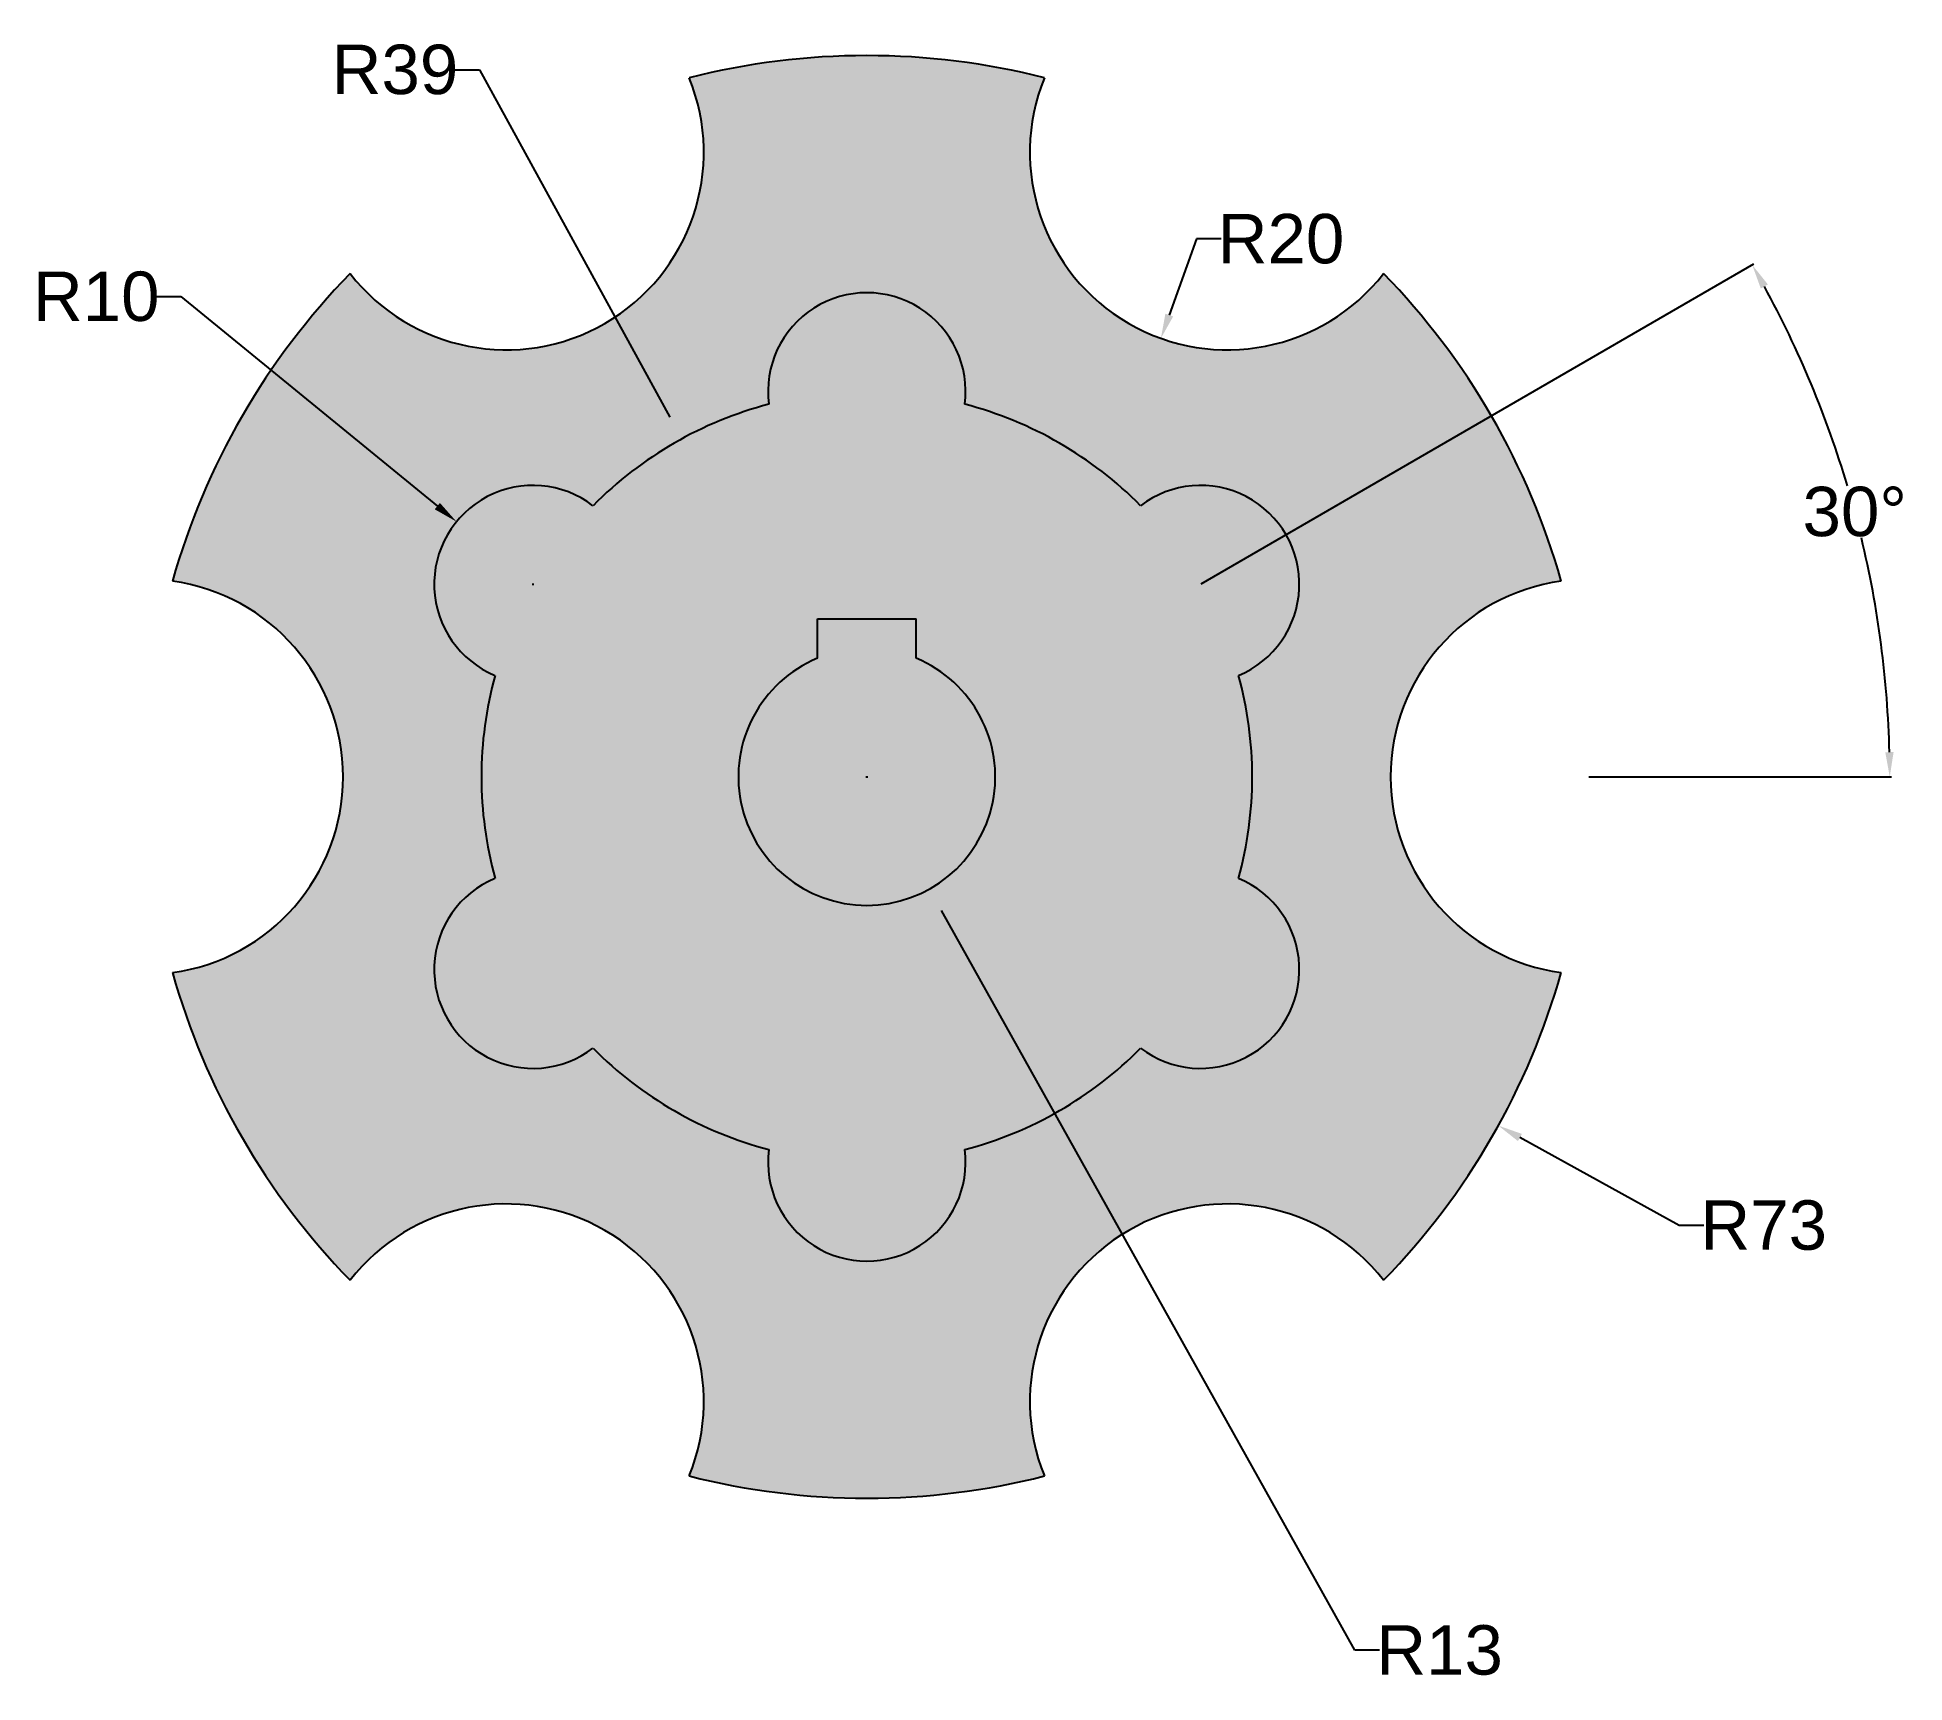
# Model space of a CAD drawing. Header units: inches. Extents: x 17 to 3646, y -345 to 614.
# Drawn here: x 3457.4 to 3646.4, y 14.6 to 181.2 of the extents above; entities that cross this region are included whole.
import ezdxf

# ---------------------------------------------------------------- set-up
doc = ezdxf.new("R2010")
doc.units = ezdxf.units.IN
doc.header["$MEASUREMENT"] = 0
doc.styles.get("Standard").update_dxf_attribs({"font": 'arial.ttf'})
doc.dimstyles.get("Standard").update_dxf_attribs({"dimtxt": 5, "dimasz": 2.5, "dimexe": 0.18, "dimexo": 0.0625, "dimgap": 0.09, "dimtad": 0, "dimtih": 1, "dimtoh": 1, "dimdec": 0, "dimzin": 0, "dimdsep": 46, "dimtxsty": 'Standard', "dimcen": 0.09, "dimadec": 0, "dimazin": 0, "dimtfac": 1, "dimtdec": 0, "dimtofl": 0, "dimtmove": 0, "dimatfit": 3, "dimfxl": 1, "dimtolj": 1, "dimtzin": 0, "dimarcsym": 0})

msp = doc.modelspace()

# ---------------------------------------------------------------- blocks, each defined once
blk = doc.blocks.new('*D145')
at = {"color": 0, "lineweight": -2, "transparency": 16777216}
for p, q in [((3574.71, 160.75), (3571.95, 153.05)), ((3577.21, 160.75), (3574.71, 160.75))]:
    blk.add_line(p, q, dxfattribs=at)
at = {"color": 0, "transparency": 16777216}
blk.add_solid([(3571.56, 153.19), (3572.35, 152.91), (3571.11, 150.7)], dxfattribs=at)
at = {"layer": 'Defpoints', "color": 0, "transparency": 16777216}
for p in [(3577.85, 169.53), (3571.11, 150.7)]:
    blk.add_point(p, dxfattribs=at)
at = {"color": 0, "transparency": 16777216, "insert": (3583.26, 160.75), "char_height": 5, "attachment_point": 5}
blk.add_mtext('\\A1;R20', dxfattribs=at)
blk = doc.blocks.new('*D146')
at = {"color": 0, "lineweight": -2, "transparency": 16777216}
for p, q in [((3541.26, 106.31), (3541.44, 106.31)), ((3541.35, 106.22), (3541.35, 106.4)), ((3623.55, 60.92), (3607.44, 69.81)), ((3626.05, 60.92), (3623.55, 60.92))]:
    blk.add_line(p, q, dxfattribs=at)
at = {"color": 0, "transparency": 16777216}
blk.add_solid([(3607.64, 70.18), (3607.24, 69.45), (3605.25, 71.02)], dxfattribs=at)
at = {"layer": 'Defpoints', "color": 0, "transparency": 16777216}
for p in [(3541.35, 106.31), (3605.25, 71.02)]:
    blk.add_point(p, dxfattribs=at)
at = {"color": 0, "transparency": 16777216, "insert": (3632.11, 60.92), "char_height": 5, "attachment_point": 5}
blk.add_mtext('\\A1;R73', dxfattribs=at)
blk = doc.blocks.new('*D147')
at = {"color": 0, "lineweight": -2, "transparency": 16777216}
for p, q in [((3541.26, 106.31), (3541.44, 106.31)), ((3541.35, 106.22), (3541.35, 106.4)), ((3590.74, 17.92), (3548.91, 92.78)), ((3593.24, 17.92), (3590.74, 17.92))]:
    blk.add_line(p, q, dxfattribs=at)
at = {"color": 0, "transparency": 16777216}
blk.add_solid([(3549.27, 92.98), (3548.55, 92.58), (3547.69, 94.96)], dxfattribs=at)
at = {"layer": 'Defpoints', "color": 0, "transparency": 16777216}
for p in [(3541.35, 106.31), (3547.69, 94.96)]:
    blk.add_point(p, dxfattribs=at)
at = {"color": 0, "transparency": 16777216, "insert": (3599.31, 17.92), "char_height": 5, "attachment_point": 5}
blk.add_mtext('\\A1;R13', dxfattribs=at)
blk = doc.blocks.new('*D148')
at = {"color": 0, "lineweight": -2, "transparency": 16777216}
for p, q in [((3499.67, 177.88), (3502.17, 177.88)), ((3502.17, 177.88), (3521.42, 142.71)), ((3541.26, 106.31), (3541.44, 106.31)), ((3541.35, 106.22), (3541.35, 106.4))]:
    blk.add_line(p, q, dxfattribs=at)
at = {"color": 0, "transparency": 16777216}
blk.add_solid([(3521.79, 142.91), (3521.06, 142.51), (3522.62, 140.52)], dxfattribs=at)
at = {"layer": 'Defpoints', "color": 0, "transparency": 16777216}
for p in [(3522.62, 140.52), (3541.35, 106.31)]:
    blk.add_point(p, dxfattribs=at)
at = {"color": 0, "transparency": 16777216, "insert": (3493.6, 177.88), "char_height": 5, "attachment_point": 5}
blk.add_mtext('\\A1;R39', dxfattribs=at)
blk = doc.blocks.new('*D149')
at = {"color": 0, "lineweight": -2, "transparency": 16777216}
for p, q in [((3469.42, 154.92), (3471.92, 154.92)), ((3471.92, 154.92), (3497.89, 133.72)), ((3507.48, 125.81), (3507.66, 125.81)), ((3507.57, 125.72), (3507.57, 125.9))]:
    blk.add_line(p, q, dxfattribs=at)
at = {"color": 0, "transparency": 16777216}
blk.add_solid([(3498.15, 134.04), (3497.63, 133.39), (3499.83, 132.14)], dxfattribs=at)
at = {"layer": 'Defpoints', "color": 0, "transparency": 16777216}
for p in [(3499.83, 132.14), (3507.57, 125.81)]:
    blk.add_point(p, dxfattribs=at)
at = {"color": 0, "transparency": 16777216, "insert": (3463.37, 154.92), "char_height": 5, "attachment_point": 5}
blk.add_mtext('\\A1;R10', dxfattribs=at)
blk = doc.blocks.new('*D151')
at = {"color": 0, "lineweight": -2, "transparency": 16777216}
for p, q in [((3575.18, 125.84), (3631.1, 158.22)), ((3614.41, 106.31), (3645.04, 106.31))]:
    blk.add_line(p, q, dxfattribs=at)
for start, end in [(16.5557, 28.6812), (1.385, 13.5213)]:
    blk.add_arc((3541.44, 106.31), 103.42, start, end, dxfattribs=at)
at = {"color": 0, "transparency": 16777216}
for points in [[(3631.81, 155.74), (3632.53, 156.15), (3630.94, 158.13)], [(3645.25, 108.82), (3644.41, 108.81), (3644.86, 106.31)]]:
    blk.add_solid(points, dxfattribs=at)
at = {"layer": 'Defpoints', "color": 0, "transparency": 16777216}
for p in [(3575.12, 125.81), (3643.28, 124.31), (3541.35, 106.31), (3541.44, 106.31), (3614.35, 106.31)]:
    blk.add_point(p, dxfattribs=at)
at = {"color": 0, "transparency": 16777216, "insert": (3641.32, 133.14), "char_height": 5, "attachment_point": 5}
blk.add_mtext('\\A1;30°', dxfattribs=at)

# ---------------------------------------------------------------- dimensions: what is measured, and where the dimension line sits
for center, mpoint, picture, middle in [((3541.35, 106.31), (3522.62, 140.52), '*D148', (3493.6, 177.88)), ((3577.85, 169.53), (3571.11, 150.7), '*D145', (3583.26, 160.75)), ((3507.57, 125.81), (3499.83, 132.14), '*D149', (3463.37, 154.92)), ((3541.35, 106.31), (3605.25, 71.02), '*D146', (3632.11, 60.92)), ((3541.35, 106.31), (3547.69, 94.96), '*D147', (3599.31, 17.92))]:
    dim = msp.add_radius_dim(center=center, mpoint=mpoint, dimstyle='Standard')
    dim.commit()
    dim.dimension.update_dxf_attribs({"geometry": picture, "text_midpoint": middle, "dimtype": 164})
dim = msp.add_angular_dim_2l(base=(3643.28, 124.31), line1=((3541.44, 106.31), (3575.12, 125.81)), line2=((3541.35, 106.31), (3614.35, 106.31)), dimstyle='Standard')
dim.commit()
dim.dimension.update_dxf_attribs({"geometry": '*D151', "text_midpoint": (3641.32, 133.14)})

# ---------------------------------------------------------------- hatches: boundary and pattern name
h = msp.add_hatch(color=256)
h.dxf.hatch_style = 1
h.set_gradient(color1=(100, 33, 101), color2=(241, 235, 31))
h.paths.add_polyline_path([(3559.32, 177.06, 0.125026), (3523.37, 177.06, -0.871227), (3489.06, 157.25, 0.125026), (3471.09, 126.12, -0.871227), (3471.09, 86.5, 0.125026), (3489.06, 55.37, -0.871227), (3523.37, 35.56, 0.125026), (3559.32, 35.56, -0.871227), (3593.63, 55.37, 0.125026), (3611.61, 86.5, -0.871227), (3611.61, 126.12, 0.125026), (3593.63, 157.25, -0.871227)])
h.paths.add_polyline_path([(3551.26, 144.03, -0.134035), (3569.05, 133.76, -1.137593), (3578.97, 116.58, -0.134035), (3578.97, 96.04, -1.137593), (3569.05, 78.86, -0.134035), (3551.26, 68.59, -1.137593), (3531.43, 68.59, -0.134035), (3513.64, 78.86, -1.137593), (3503.72, 96.04, -0.134035), (3503.72, 116.58, -1.137593), (3513.64, 133.76, -0.134035), (3531.43, 144.03, -1.137593)], flags=16)
h.paths.add_polyline_path([(3546.35, 122.31), (3546.35, 118.31, -5), (3536.35, 118.31), (3536.35, 122.31)], flags=0)
h = msp.add_hatch(color=256)
h.dxf.hatch_style = 1
h.set_gradient(color1=(19, 155, 72), color2=(244, 238, 81), name='SPHERICAL')
h.paths.add_polyline_path([(3531.43, 144.03, 0.134035), (3513.64, 133.76, 1.137593), (3503.72, 116.58, 0.134035), (3503.72, 96.04, 1.137593), (3513.64, 78.86, 0.134035), (3531.43, 68.59, 1.137593), (3551.26, 68.59, 0.134035), (3569.05, 78.86, 1.137593), (3578.97, 96.04, 0.134035), (3578.97, 116.58, 1.137593), (3569.05, 133.76, 0.134035), (3551.26, 144.03, 1.137593)])
h.paths.add_polyline_path([(3546.35, 122.31), (3546.35, 118.31, -5), (3536.35, 118.31), (3536.35, 122.31)], flags=16)
h = msp.add_hatch(color=256)
h.dxf.hatch_style = 1
h.set_gradient(color1=(205, 105, 40), color2=(244, 238, 81), name='SPHERICAL')
h.paths.add_polyline_path([(3546.35, 118.31), (3546.35, 122.31), (3536.35, 122.31), (3536.35, 118.31, 5)])

# ---------------------------------------------------------------- linework, layer by layer
for p, q in [((3536.35, 118.31), (3536.35, 122.31)), ((3536.35, 122.31), (3546.35, 122.31)), ((3546.35, 118.31), (3546.35, 122.31))]:
    msp.add_line(p, q)
for centre, radius, start, end in [((3541.35, 106.31), 73, 75.747, 104.253), ((3504.85, 169.53), 20, 217.8735, 22.1265), ((3577.85, 169.53), 20, 157.8735, 322.1265), ((3541.35, 106.31), 73, 135.747, 164.253), ((3541.35, 106.31), 73, 15.747, 44.253), ((3541.35, 145.31), 10, 352.6341, 187.3659), ((3541.35, 106.31), 39, 104.7318, 135.2682), ((3541.35, 106.31), 39, 44.7318, 75.2682), ((3507.57, 125.81), 10, 52.6341, 247.3659), ((3575.12, 125.81), 10, 292.6341, 127.3659), ((3468.35, 106.31), 20, 277.8735, 82.1265), ((3614.35, 106.31), 20, 97.8735, 262.1265), ((3541.35, 106.31), 13, 112.6199, 67.3801), ((3541.35, 106.31), 39, 164.7318, 195.2682), ((3541.35, 106.31), 39, 344.7318, 15.2682), ((3507.57, 86.81), 10, 112.6341, 307.3659), ((3575.12, 86.81), 10, 232.6341, 67.3659), ((3541.35, 106.31), 73, 195.747, 224.253), ((3541.35, 106.31), 73, 315.747, 344.253), ((3541.35, 106.31), 39, 224.7318, 255.2682), ((3541.35, 106.31), 39, 284.7318, 315.2682), ((3541.35, 67.31), 10, 172.6341, 7.3659), ((3504.85, 43.09), 20, 337.8735, 142.1265), ((3577.85, 43.09), 20, 37.8735, 202.1265), ((3541.35, 106.31), 73, 255.747, 284.253)]:
    msp.add_arc(centre, radius, start, end)

msp.set_redraw_order([(e.dxf.handle, doc.entitydb.next_handle()) for e in msp.query("TEXT MTEXT ATTDEF DIMENSION ARC_DIMENSION")])  # texts and dimensions are drawn at this point

doc.saveas('drawing.dxf')
